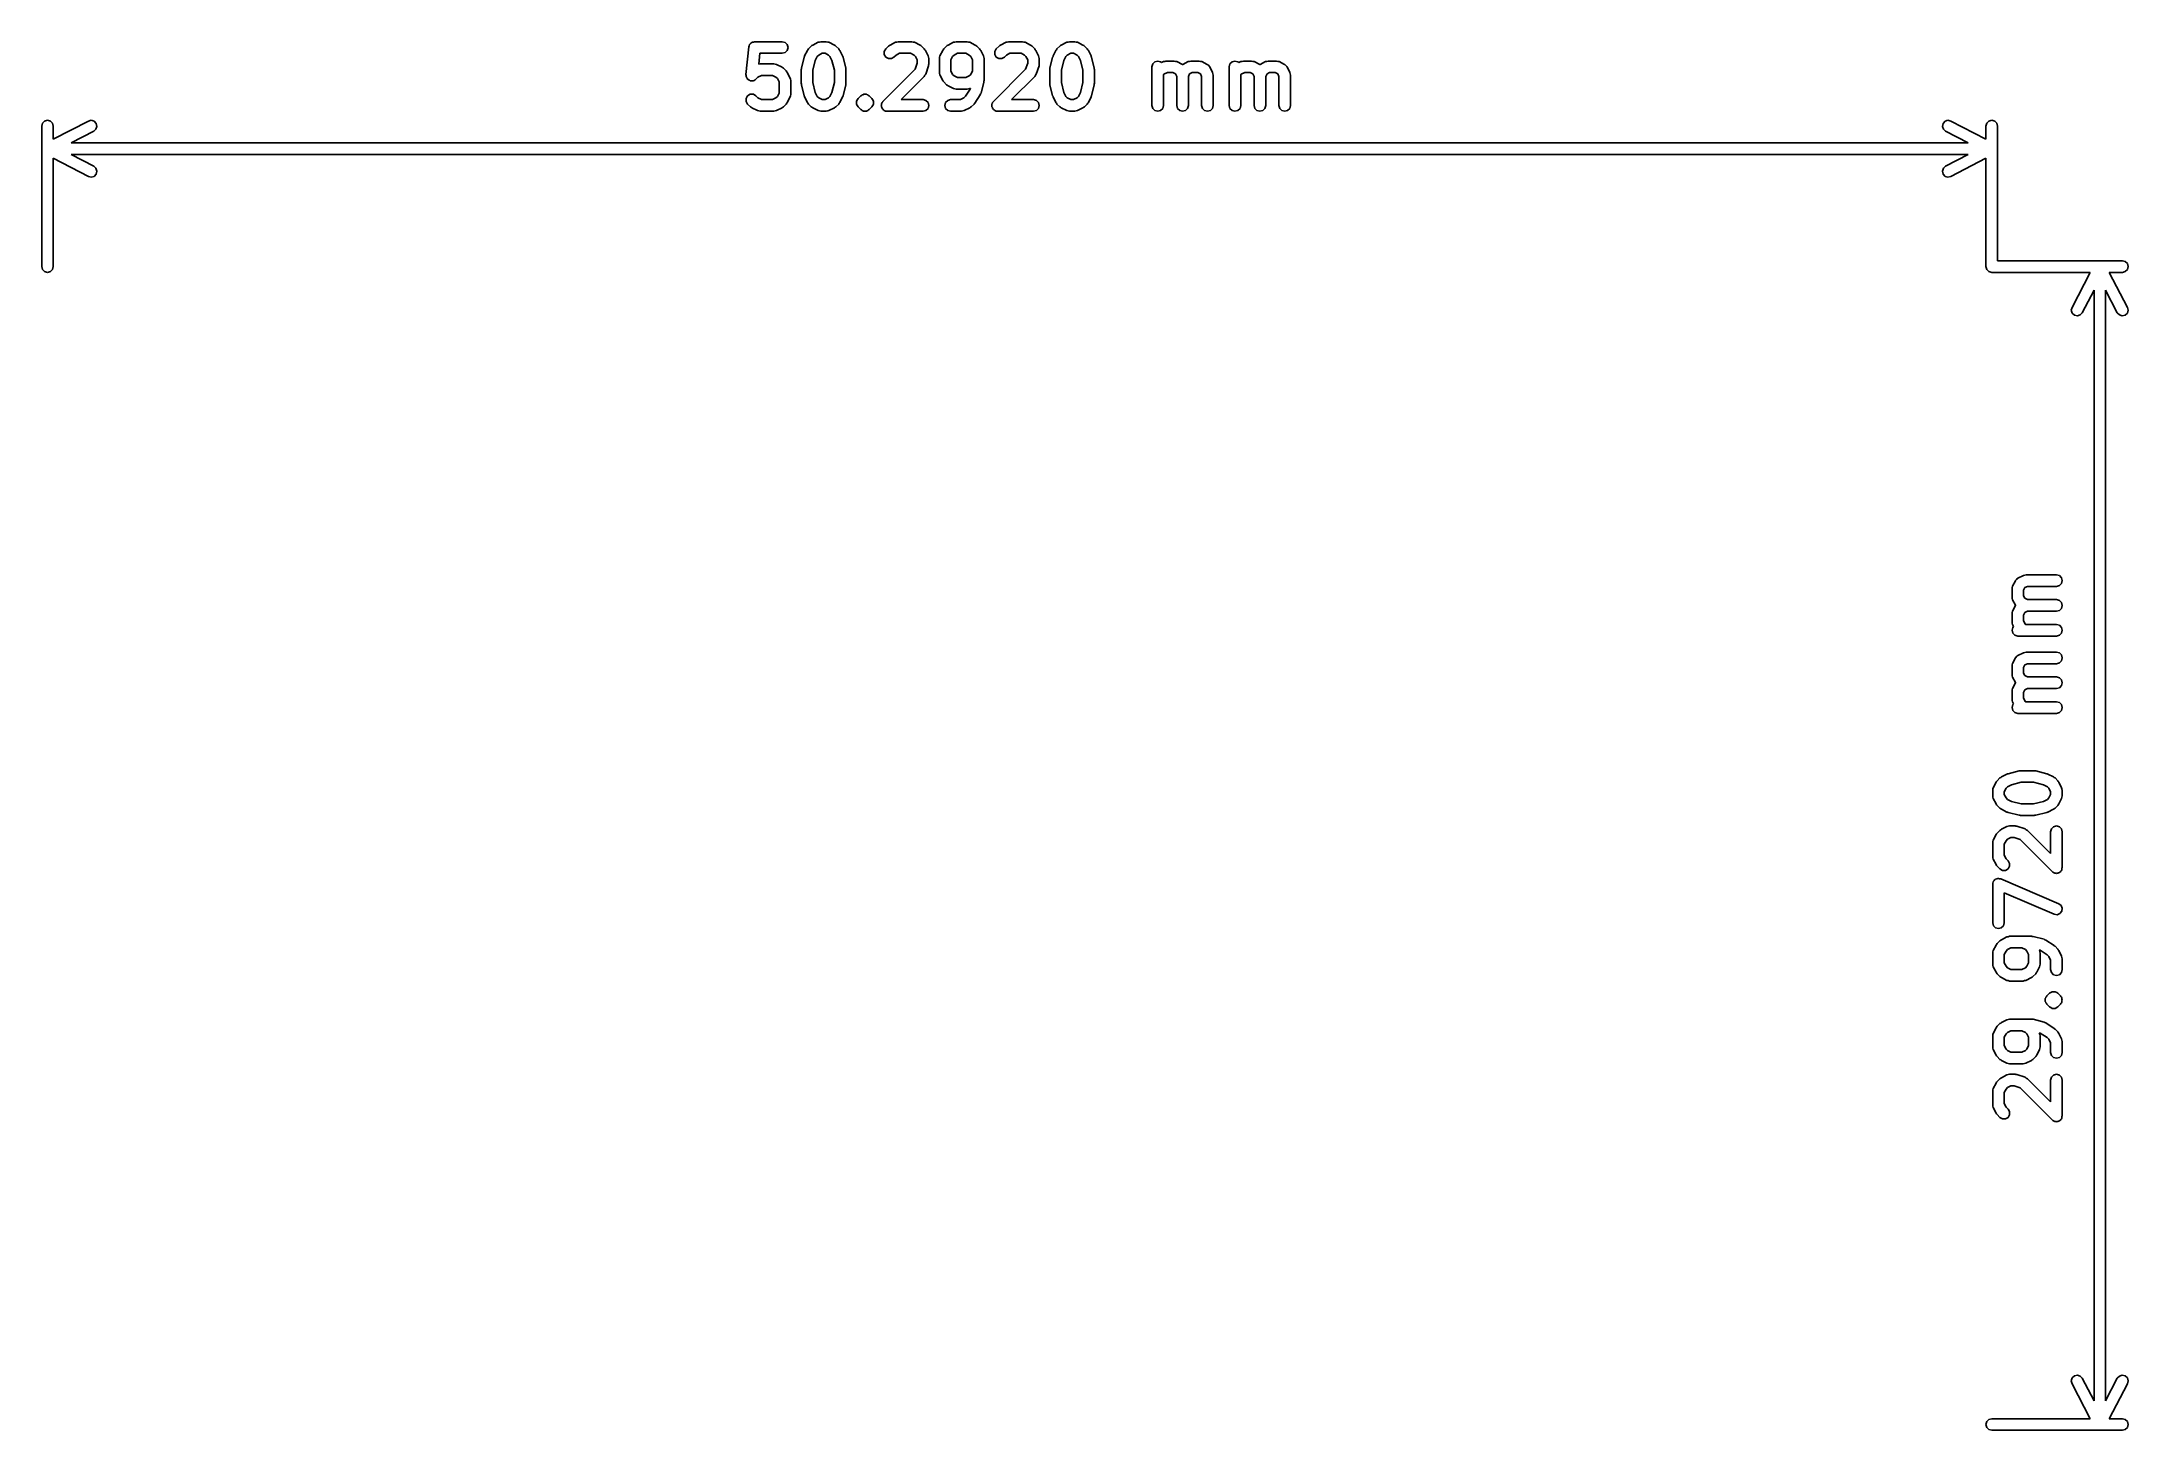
# Model space of a CAD drawing. Extents: x 0 to 2.13, y 0 to 1.42.
import ezdxf

# ---------------------------------------------------------------- set-up
doc = ezdxf.new("R2010")
doc.units = 0
doc.header["$MEASUREMENT"] = 0
doc.layers.add('BLACK', color=7, linetype='CONTINUOUS')

msp = doc.modelspace()

# ---------------------------------------------------------------- linework, layer by layer
at = {"layer": 'BLACK', "linetype": 'CONTINUOUS'}
for p, q in [((0.7213, 1.3857), (0.7242, 1.4138)), ((0.7242, 1.4138), (0.7246, 1.415)), ((0.7246, 1.415), (0.7249, 1.4162)), ((0.7249, 1.4162), (0.7251, 1.4164)), ((0.7251, 1.4164), (0.7252, 1.4167)), ((0.7252, 1.4167), (0.7262, 1.4175)), ((0.7262, 1.4175), (0.7271, 1.4183)), ((0.7271, 1.4183), (0.7274, 1.4184)), ((0.7274, 1.4184), (0.7276, 1.4186)), ((0.7276, 1.4186), (0.7288, 1.4188)), ((0.7288, 1.4188), (0.73, 1.4191)), ((0.73, 1.4191), (0.7582, 1.4191)), ((0.7354, 1.4073), (0.7343, 1.3963)), ((0.7582, 1.4073), (0.7354, 1.4073)), ((0.7582, 1.4191), (0.7611, 1.4183)), ((0.7611, 1.4081), (0.7582, 1.4073)), ((0.7611, 1.4183), (0.7633, 1.4162)), ((0.7633, 1.4103), (0.7611, 1.4081)), ((0.7633, 1.4162), (0.7641, 1.4132)), ((0.7641, 1.4132), (0.7633, 1.4103)), ((0.7777, 1.3922), (0.7805, 1.4034)), ((0.7805, 1.4034), (0.7809, 1.404)), ((0.7809, 1.404), (0.781, 1.4046)), ((0.781, 1.4046), (0.7838, 1.4102)), ((0.7838, 1.4102), (0.7844, 1.4109)), ((0.7844, 1.4109), (0.7849, 1.4118)), ((0.7849, 1.4118), (0.7877, 1.4146)), ((0.7877, 1.4146), (0.7885, 1.4151)), ((0.7885, 1.4151), (0.7893, 1.4157)), ((0.7893, 1.4157), (0.7949, 1.4185)), ((0.7939, 1.4041), (0.7918, 1.3999)), ((0.7954, 1.4055), (0.7939, 1.4041)), ((0.7949, 1.4185), (0.7962, 1.4188)), ((0.7989, 1.4073), (0.7954, 1.4055)), ((0.7962, 1.4188), (0.7975, 1.4191)), ((0.7975, 1.4191), (0.8031, 1.4191)), ((0.8018, 1.4073), (0.7989, 1.4073)), ((0.8053, 1.4055), (0.8018, 1.4073)), ((0.8031, 1.4191), (0.8045, 1.4188)), ((0.8045, 1.4188), (0.8058, 1.4185)), ((0.8067, 1.4041), (0.8053, 1.4055)), ((0.8058, 1.4185), (0.8114, 1.4157)), ((0.8088, 1.3999), (0.8067, 1.4041)), ((0.8114, 1.4157), (0.8121, 1.4151)), ((0.8121, 1.4151), (0.8129, 1.4146)), ((0.8129, 1.4146), (0.8158, 1.4118)), ((0.8158, 1.4118), (0.8162, 1.4109)), ((0.8162, 1.4109), (0.8169, 1.4102)), ((0.8169, 1.4102), (0.8197, 1.4046)), ((0.8197, 1.4046), (0.8198, 1.404)), ((0.8198, 1.404), (0.8201, 1.4034)), ((0.8201, 1.4034), (0.8229, 1.3922)), ((0.8621, 1.4091), (0.8637, 1.4118)), ((0.8621, 1.4061), (0.8621, 1.4091)), ((0.8637, 1.4034), (0.8621, 1.4061)), ((0.8637, 1.4118), (0.8665, 1.4146)), ((0.8663, 1.4019), (0.8637, 1.4034)), ((0.8665, 1.4146), (0.8673, 1.4151)), ((0.8673, 1.4151), (0.868, 1.4157)), ((0.868, 1.4157), (0.8736, 1.4185)), ((0.872, 1.4034), (0.8694, 1.4019)), ((0.8741, 1.4055), (0.872, 1.4034)), ((0.8736, 1.4185), (0.875, 1.4188)), ((0.8777, 1.4073), (0.8741, 1.4055)), ((0.875, 1.4188), (0.8763, 1.4191)), ((0.8763, 1.4191), (0.8903, 1.4191)), ((0.8889, 1.4073), (0.8777, 1.4073)), ((0.8925, 1.4055), (0.8889, 1.4073)), ((0.8903, 1.4191), (0.8916, 1.4188)), ((0.8916, 1.4188), (0.893, 1.4185)), ((0.8939, 1.4041), (0.8925, 1.4055)), ((0.893, 1.4185), (0.8986, 1.4157)), ((0.8957, 1.4006), (0.8939, 1.4041)), ((0.8986, 1.4157), (0.8993, 1.4151)), ((0.8993, 1.4151), (0.9001, 1.4146)), ((0.9001, 1.4146), (0.9029, 1.4118)), ((0.9029, 1.4118), (0.9034, 1.4109)), ((0.9034, 1.4109), (0.904, 1.4102)), ((0.904, 1.4102), (0.9069, 1.4046)), ((0.9069, 1.4046), (0.9071, 1.4033)), ((0.9071, 1.4033), (0.9075, 1.402)), ((0.9182, 1.402), (0.9185, 1.4033)), ((0.9185, 1.4033), (0.9188, 1.4046)), ((0.9188, 1.4046), (0.9216, 1.4102)), ((0.9216, 1.4102), (0.9222, 1.4109)), ((0.9222, 1.4109), (0.9227, 1.4118)), ((0.9227, 1.4118), (0.9255, 1.4146)), ((0.9255, 1.4146), (0.9263, 1.4151)), ((0.9263, 1.4151), (0.9271, 1.4157)), ((0.9271, 1.4157), (0.9327, 1.4185)), ((0.9317, 1.4041), (0.93, 1.4006)), ((0.9332, 1.4055), (0.9317, 1.4041)), ((0.9327, 1.4185), (0.934, 1.4188)), ((0.9367, 1.4073), (0.9332, 1.4055)), ((0.934, 1.4188), (0.9353, 1.4191)), ((0.9353, 1.4191), (0.9466, 1.4191)), ((0.9452, 1.4073), (0.9367, 1.4073)), ((0.9487, 1.4055), (0.9452, 1.4073)), ((0.9466, 1.4191), (0.9479, 1.4188)), ((0.9479, 1.4188), (0.9492, 1.4185)), ((0.9502, 1.4041), (0.9487, 1.4055)), ((0.9492, 1.4185), (0.9548, 1.4157)), ((0.9519, 1.4006), (0.9502, 1.4041)), ((0.9548, 1.4157), (0.9555, 1.4151)), ((0.9555, 1.4151), (0.9564, 1.4146)), ((0.9564, 1.4146), (0.9592, 1.4118)), ((0.9592, 1.4118), (0.9597, 1.4109)), ((0.9597, 1.4109), (0.9603, 1.4102)), ((0.9603, 1.4102), (0.9631, 1.4046)), ((0.9631, 1.4046), (0.9634, 1.4033)), ((0.9634, 1.4033), (0.9637, 1.402)), ((0.9746, 1.4091), (0.9761, 1.4118)), ((0.9746, 1.4061), (0.9746, 1.4091)), ((0.9761, 1.4034), (0.9746, 1.4061)), ((0.9761, 1.4118), (0.979, 1.4146)), ((0.9788, 1.4019), (0.9761, 1.4034)), ((0.979, 1.4146), (0.9798, 1.4151)), ((0.9798, 1.4151), (0.9805, 1.4157)), ((0.9805, 1.4157), (0.9861, 1.4185)), ((0.9845, 1.4034), (0.9818, 1.4019)), ((0.9866, 1.4055), (0.9845, 1.4034)), ((0.9861, 1.4185), (0.9874, 1.4188)), ((0.9901, 1.4073), (0.9866, 1.4055)), ((0.9874, 1.4188), (0.9888, 1.4191)), ((0.9888, 1.4191), (1.0028, 1.4191)), ((1.0014, 1.4073), (0.9901, 1.4073)), ((1.0049, 1.4055), (1.0014, 1.4073)), ((1.0028, 1.4191), (1.0041, 1.4188)), ((1.0041, 1.4188), (1.0055, 1.4185)), ((1.0064, 1.4041), (1.0049, 1.4055)), ((1.0055, 1.4185), (1.0111, 1.4157)), ((1.0082, 1.4006), (1.0064, 1.4041)), ((1.0111, 1.4157), (1.0118, 1.4151)), ((1.0118, 1.4151), (1.0126, 1.4146)), ((1.0126, 1.4146), (1.0154, 1.4118)), ((1.0154, 1.4118), (1.0159, 1.4109)), ((1.0159, 1.4109), (1.0165, 1.4102)), ((1.0165, 1.4102), (1.0193, 1.4046)), ((1.0193, 1.4046), (1.0196, 1.4033)), ((1.0196, 1.4033), (1.02, 1.402)), ((1.0308, 1.3922), (1.0336, 1.4034)), ((1.0336, 1.4034), (1.034, 1.404)), ((1.034, 1.404), (1.0341, 1.4046)), ((1.0341, 1.4046), (1.0369, 1.4102)), ((1.0369, 1.4102), (1.0375, 1.4109)), ((1.0375, 1.4109), (1.038, 1.4118)), ((1.038, 1.4118), (1.0408, 1.4146)), ((1.0408, 1.4146), (1.0416, 1.4151)), ((1.0416, 1.4151), (1.0424, 1.4157)), ((1.0424, 1.4157), (1.048, 1.4185)), ((1.047, 1.4041), (1.0449, 1.3999)), ((1.0485, 1.4055), (1.047, 1.4041)), ((1.048, 1.4185), (1.0493, 1.4188)), ((1.052, 1.4073), (1.0485, 1.4055)), ((1.0493, 1.4188), (1.0506, 1.4191)), ((1.0506, 1.4191), (1.0562, 1.4191)), ((1.0548, 1.4073), (1.052, 1.4073)), ((1.0584, 1.4055), (1.0548, 1.4073)), ((1.0562, 1.4191), (1.0576, 1.4188)), ((1.0576, 1.4188), (1.0589, 1.4185)), ((1.0598, 1.4041), (1.0584, 1.4055)), ((1.0589, 1.4185), (1.0645, 1.4157)), ((1.0619, 1.3999), (1.0598, 1.4041)), ((1.0645, 1.4157), (1.0652, 1.4151)), ((1.0652, 1.4151), (1.066, 1.4146)), ((1.066, 1.4146), (1.0689, 1.4118)), ((1.0689, 1.4118), (1.0693, 1.4109)), ((1.0693, 1.4109), (1.07, 1.4102)), ((1.07, 1.4102), (1.0728, 1.4046)), ((1.0728, 1.4046), (1.0729, 1.404)), ((1.0729, 1.404), (1.0732, 1.4034)), ((1.0732, 1.4034), (1.076, 1.3922)), ((0.7215, 1.3846), (0.7213, 1.3857)), ((0.7215, 1.3836), (0.7215, 1.3846)), ((0.7218, 1.3831), (0.7215, 1.3836)), ((0.7218, 1.3827), (0.7218, 1.3831)), ((0.7225, 1.3818), (0.7218, 1.3827)), ((0.723, 1.3809), (0.7225, 1.3818)), ((0.7335, 1.3831), (0.7314, 1.3809)), ((0.7371, 1.3848), (0.7335, 1.3831)), ((0.7343, 1.3963), (0.7357, 1.3966)), ((0.7343, 1.3963), (0.7343, 1.3963)), ((0.7357, 1.3966), (0.7497, 1.3966)), ((0.7483, 1.3848), (0.7371, 1.3848)), ((0.7518, 1.3831), (0.7483, 1.3848)), ((0.7497, 1.3966), (0.751, 1.3963)), ((0.751, 1.3963), (0.7524, 1.396)), ((0.7533, 1.3816), (0.7518, 1.3831)), ((0.7524, 1.396), (0.758, 1.3932)), ((0.7551, 1.3781), (0.7533, 1.3816)), ((0.758, 1.3932), (0.7587, 1.3926)), ((0.7587, 1.3926), (0.7595, 1.3921)), ((0.7595, 1.3921), (0.7623, 1.3893)), ((0.7623, 1.3893), (0.7628, 1.3884)), ((0.7628, 1.3884), (0.7634, 1.3877)), ((0.7634, 1.3877), (0.7662, 1.3821)), ((0.7662, 1.3821), (0.7665, 1.3808)), ((0.7776, 1.3907), (0.7777, 1.3914)), ((0.7776, 1.3767), (0.7776, 1.3907)), ((0.7777, 1.3914), (0.7777, 1.3922)), ((0.7918, 1.3999), (0.7894, 1.39)), ((0.7894, 1.39), (0.7894, 1.3774)), ((0.8113, 1.39), (0.8088, 1.3999)), ((0.8113, 1.3774), (0.8113, 1.39)), ((0.8229, 1.3922), (0.8229, 1.3914)), ((0.8229, 1.3914), (0.8231, 1.3907)), ((0.8231, 1.3907), (0.8231, 1.3767)), ((0.8608, 1.3583), (0.8936, 1.3911)), ((0.8694, 1.4019), (0.8663, 1.4019)), ((0.9029, 1.3837), (0.8793, 1.3601)), ((0.8936, 1.3911), (0.8957, 1.3973)), ((0.8957, 1.3973), (0.8957, 1.4006)), ((0.9036, 1.3849), (0.9029, 1.3837)), ((0.9044, 1.386), (0.9036, 1.3849)), ((0.9072, 1.3945), (0.9044, 1.386)), ((0.9075, 1.3963), (0.9072, 1.3954)), ((0.9072, 1.3954), (0.9072, 1.3945)), ((0.9075, 1.402), (0.9075, 1.3963)), ((0.9182, 1.3879), (0.9182, 1.402)), ((0.9185, 1.3866), (0.9182, 1.3879)), ((0.9188, 1.3853), (0.9185, 1.3866)), ((0.9216, 1.3796), (0.9188, 1.3853)), ((0.93, 1.4006), (0.93, 1.3893)), ((0.93, 1.3893), (0.9317, 1.3858)), ((0.9317, 1.3858), (0.9332, 1.3843)), ((0.9332, 1.3843), (0.9367, 1.3826)), ((0.9367, 1.3826), (0.9452, 1.3826)), ((0.9452, 1.3826), (0.9487, 1.3843)), ((0.9487, 1.3843), (0.9502, 1.3858)), ((0.9502, 1.3858), (0.9519, 1.3893)), ((0.9519, 1.3893), (0.9519, 1.4006)), ((0.9637, 1.402), (0.9637, 1.3795)), ((0.9733, 1.3583), (1.0061, 1.3911)), ((0.9818, 1.4019), (0.9788, 1.4019)), ((1.0154, 1.3837), (0.9918, 1.3601)), ((1.0061, 1.3911), (1.0082, 1.3973)), ((1.0082, 1.3973), (1.0082, 1.4006)), ((1.0161, 1.3849), (1.0154, 1.3837)), ((1.0169, 1.386), (1.0161, 1.3849)), ((1.0197, 1.3945), (1.0169, 1.386)), ((1.02, 1.3963), (1.0197, 1.3954)), ((1.0197, 1.3954), (1.0197, 1.3945)), ((1.02, 1.402), (1.02, 1.3963)), ((1.0307, 1.3907), (1.0308, 1.3914)), ((1.0307, 1.3767), (1.0307, 1.3907)), ((1.0308, 1.3914), (1.0308, 1.3922)), ((1.0449, 1.3999), (1.0425, 1.39)), ((1.0425, 1.39), (1.0425, 1.3774)), ((1.0644, 1.39), (1.0619, 1.3999)), ((1.0644, 1.3774), (1.0644, 1.39)), ((1.076, 1.3922), (1.076, 1.3914)), ((1.076, 1.3914), (1.0762, 1.3907)), ((1.0762, 1.3907), (1.0762, 1.3767)), ((1.1347, 1.3935), (1.1355, 1.3965)), ((1.1347, 1.3542), (1.1347, 1.3935)), ((1.1355, 1.3965), (1.1377, 1.3986)), ((1.1377, 1.3986), (1.1406, 1.3994)), ((1.1406, 1.3994), (1.1436, 1.3986)), ((1.1436, 1.3986), (1.1444, 1.3978)), ((1.1444, 1.3978), (1.1464, 1.3988)), ((1.1464, 1.3988), (1.1477, 1.3991)), ((1.1469, 1.3859), (1.1465, 1.3855)), ((1.1465, 1.3855), (1.1465, 1.3542)), ((1.1504, 1.3876), (1.1469, 1.3859)), ((1.1477, 1.3991), (1.149, 1.3994)), ((1.149, 1.3994), (1.1575, 1.3994)), ((1.1561, 1.3876), (1.1504, 1.3876)), ((1.1587, 1.3863), (1.1561, 1.3876)), ((1.1575, 1.3994), (1.1588, 1.3991)), ((1.16, 1.3837), (1.1587, 1.3863)), ((1.1588, 1.3991), (1.1601, 1.3988)), ((1.16, 1.3542), (1.16, 1.3837)), ((1.1601, 1.3988), (1.1657, 1.396)), ((1.1657, 1.396), (1.1659, 1.3958)), ((1.1659, 1.3958), (1.1661, 1.396)), ((1.1661, 1.396), (1.1717, 1.3988)), ((1.1717, 1.3988), (1.173, 1.3991)), ((1.1731, 1.3863), (1.1718, 1.3837)), ((1.1718, 1.3837), (1.1718, 1.3542)), ((1.173, 1.3991), (1.1744, 1.3994)), ((1.1757, 1.3876), (1.1731, 1.3863)), ((1.1744, 1.3994), (1.1828, 1.3994)), ((1.1814, 1.3876), (1.1757, 1.3876)), ((1.184, 1.3863), (1.1814, 1.3876)), ((1.1828, 1.3994), (1.1841, 1.3991)), ((1.1853, 1.3837), (1.184, 1.3863)), ((1.1841, 1.3991), (1.1854, 1.3988)), ((1.1853, 1.3542), (1.1853, 1.3837)), ((1.1854, 1.3988), (1.1911, 1.396)), ((1.1911, 1.396), (1.1913, 1.3958)), ((1.1913, 1.3958), (1.1917, 1.3956)), ((1.1917, 1.3956), (1.1925, 1.3948)), ((1.1925, 1.3948), (1.1933, 1.394)), ((1.1933, 1.394), (1.1935, 1.3936)), ((1.1935, 1.3936), (1.1937, 1.3934)), ((1.1937, 1.3934), (1.1965, 1.3877)), ((1.1965, 1.3877), (1.1968, 1.3864)), ((1.1968, 1.3864), (1.1971, 1.3851)), ((1.1971, 1.3851), (1.1971, 1.3542)), ((1.2134, 1.3935), (1.2142, 1.3965)), ((1.2134, 1.3542), (1.2134, 1.3935)), ((1.2142, 1.3965), (1.2164, 1.3986)), ((1.2164, 1.3986), (1.2193, 1.3994)), ((1.2193, 1.3994), (1.2223, 1.3986)), ((1.2223, 1.3986), (1.2231, 1.3978)), ((1.2231, 1.3978), (1.2251, 1.3988)), ((1.2251, 1.3988), (1.2265, 1.3991)), ((1.2257, 1.3859), (1.2253, 1.3855)), ((1.2253, 1.3855), (1.2253, 1.3542)), ((1.2292, 1.3876), (1.2257, 1.3859)), ((1.2265, 1.3991), (1.2278, 1.3994)), ((1.2278, 1.3994), (1.2362, 1.3994)), ((1.2348, 1.3876), (1.2292, 1.3876)), ((1.2374, 1.3863), (1.2348, 1.3876)), ((1.2362, 1.3994), (1.2375, 1.3991)), ((1.2388, 1.3837), (1.2374, 1.3863)), ((1.2375, 1.3991), (1.2389, 1.3988)), ((1.2388, 1.3542), (1.2388, 1.3837)), ((1.2389, 1.3988), (1.2445, 1.396)), ((1.2445, 1.396), (1.2447, 1.3958)), ((1.2447, 1.3958), (1.2448, 1.396)), ((1.2448, 1.396), (1.2505, 1.3988)), ((1.2505, 1.3988), (1.2518, 1.3991)), ((1.2519, 1.3863), (1.2506, 1.3837)), ((1.2506, 1.3837), (1.2506, 1.3542)), ((1.2518, 1.3991), (1.2531, 1.3994)), ((1.2545, 1.3876), (1.2519, 1.3863)), ((1.2531, 1.3994), (1.2615, 1.3994)), ((1.2601, 1.3876), (1.2545, 1.3876)), ((1.2628, 1.3863), (1.2601, 1.3876)), ((1.2615, 1.3994), (1.2628, 1.3991)), ((1.2628, 1.3991), (1.2642, 1.3988)), ((1.2641, 1.3837), (1.2628, 1.3863)), ((1.2641, 1.3542), (1.2641, 1.3837)), ((1.2642, 1.3988), (1.2698, 1.396)), ((1.2698, 1.396), (1.2701, 1.3958)), ((1.2701, 1.3958), (1.2704, 1.3956)), ((1.2704, 1.3956), (1.2712, 1.3948)), ((1.2712, 1.3948), (1.2721, 1.394)), ((1.2721, 1.394), (1.2722, 1.3936)), ((1.2722, 1.3936), (1.2724, 1.3934)), ((1.2724, 1.3934), (1.2752, 1.3877)), ((1.2752, 1.3877), (1.2755, 1.3864)), ((1.2755, 1.3864), (1.2759, 1.3851)), ((1.2759, 1.3851), (1.2759, 1.3542)), ((0.7215, 1.3613), (0.723, 1.364)), ((0.7215, 1.3583), (0.7215, 1.3613)), ((0.7235, 1.3807), (0.723, 1.3809)), ((0.723, 1.364), (0.7257, 1.3655)), ((0.7238, 1.3803), (0.7235, 1.3807)), ((0.7248, 1.3799), (0.7238, 1.3803)), ((0.7257, 1.3794), (0.7248, 1.3799)), ((0.7262, 1.3794), (0.7257, 1.3794)), ((0.7257, 1.3655), (0.7288, 1.3655)), ((0.7266, 1.3792), (0.7262, 1.3794)), ((0.7277, 1.3794), (0.7266, 1.3792)), ((0.7288, 1.3794), (0.7277, 1.3794)), ((0.7292, 1.3796), (0.7288, 1.3794)), ((0.7288, 1.3655), (0.7314, 1.364)), ((0.7297, 1.3797), (0.7292, 1.3796)), ((0.7305, 1.3804), (0.7297, 1.3797)), ((0.7314, 1.3809), (0.7305, 1.3804)), ((0.7314, 1.364), (0.7335, 1.3618)), ((0.7335, 1.3618), (0.7371, 1.3601)), ((0.7371, 1.3601), (0.7483, 1.3601)), ((0.7483, 1.3601), (0.7518, 1.3618)), ((0.7518, 1.3618), (0.7533, 1.3633)), ((0.7533, 1.3633), (0.7551, 1.3668)), ((0.7551, 1.3668), (0.7551, 1.3781)), ((0.7662, 1.3628), (0.7634, 1.3571)), ((0.7665, 1.3641), (0.7662, 1.3628)), ((0.7665, 1.3808), (0.7669, 1.3795)), ((0.7669, 1.3654), (0.7665, 1.3641)), ((0.7669, 1.3795), (0.7669, 1.3654)), ((0.7777, 1.376), (0.7776, 1.3767)), ((0.7777, 1.3752), (0.7777, 1.376)), ((0.7805, 1.364), (0.7777, 1.3752)), ((0.7809, 1.3634), (0.7805, 1.364)), ((0.781, 1.3628), (0.7809, 1.3634)), ((0.7838, 1.3571), (0.781, 1.3628)), ((0.7894, 1.3774), (0.7918, 1.3675)), ((0.7918, 1.3675), (0.7939, 1.3633)), ((0.7939, 1.3633), (0.7954, 1.3618)), ((0.7954, 1.3618), (0.7989, 1.3601)), ((0.7989, 1.3601), (0.8018, 1.3601)), ((0.8018, 1.3601), (0.8053, 1.3618)), ((0.8053, 1.3618), (0.8067, 1.3633)), ((0.8067, 1.3633), (0.8088, 1.3675)), ((0.8088, 1.3675), (0.8113, 1.3774)), ((0.8197, 1.3628), (0.8169, 1.3571)), ((0.8198, 1.3634), (0.8197, 1.3628)), ((0.8201, 1.364), (0.8198, 1.3634)), ((0.8229, 1.3752), (0.8201, 1.364)), ((0.8231, 1.3767), (0.8229, 1.376)), ((0.8229, 1.376), (0.8229, 1.3752)), ((0.834, 1.3585), (0.835, 1.3603)), ((0.835, 1.3603), (0.8355, 1.3611)), ((0.8355, 1.3611), (0.8383, 1.364)), ((0.8383, 1.364), (0.839, 1.3643)), ((0.839, 1.3643), (0.8396, 1.3649)), ((0.8396, 1.3649), (0.8403, 1.3651)), ((0.8403, 1.3651), (0.8409, 1.3654)), ((0.8409, 1.3654), (0.841, 1.3655)), ((0.841, 1.3655), (0.8418, 1.3655)), ((0.8418, 1.3655), (0.8425, 1.3657)), ((0.8425, 1.3657), (0.8433, 1.3655)), ((0.8433, 1.3655), (0.844, 1.3655)), ((0.844, 1.3655), (0.844, 1.3655)), ((0.844, 1.3655), (0.8447, 1.3651)), ((0.8447, 1.3651), (0.8455, 1.3649)), ((0.8455, 1.3649), (0.846, 1.3643)), ((0.846, 1.3643), (0.8467, 1.364)), ((0.8467, 1.364), (0.8495, 1.3611)), ((0.8495, 1.3611), (0.8495, 1.3611)), ((0.8495, 1.3611), (0.8495, 1.3611)), ((0.8495, 1.3611), (0.85, 1.3603)), ((0.85, 1.3603), (0.851, 1.3585)), ((0.8793, 1.3601), (0.9016, 1.3601)), ((0.9016, 1.3601), (0.9045, 1.3593)), ((0.9222, 1.3789), (0.9216, 1.3796)), ((0.9227, 1.3781), (0.9222, 1.3789)), ((0.9255, 1.3753), (0.9227, 1.3781)), ((0.9263, 1.3748), (0.9255, 1.3753)), ((0.9271, 1.3742), (0.9263, 1.3748)), ((0.9267, 1.3593), (0.9297, 1.3601)), ((0.9327, 1.3714), (0.9271, 1.3742)), ((0.9297, 1.3601), (0.9396, 1.3601)), ((0.934, 1.3711), (0.9327, 1.3714)), ((0.9353, 1.3708), (0.934, 1.3711)), ((0.9466, 1.3708), (0.9353, 1.3708)), ((0.9396, 1.3601), (0.9431, 1.3618)), ((0.9431, 1.3618), (0.9448, 1.3635)), ((0.9448, 1.3635), (0.9495, 1.3706)), ((0.9479, 1.3711), (0.9466, 1.3708)), ((0.9492, 1.3714), (0.9479, 1.3711)), ((0.9498, 1.3717), (0.9492, 1.3714)), ((0.9495, 1.3706), (0.9498, 1.3717)), ((0.9599, 1.3649), (0.9543, 1.3565)), ((0.9602, 1.3659), (0.9599, 1.3649)), ((0.9607, 1.3668), (0.9602, 1.3659)), ((0.9635, 1.378), (0.9607, 1.3668)), ((0.9637, 1.3795), (0.9635, 1.3788)), ((0.9635, 1.3788), (0.9635, 1.378)), ((0.9918, 1.3601), (1.0141, 1.3601)), ((1.0141, 1.3601), (1.017, 1.3593)), ((1.0308, 1.376), (1.0307, 1.3767)), ((1.0308, 1.3752), (1.0308, 1.376)), ((1.0336, 1.364), (1.0308, 1.3752)), ((1.034, 1.3634), (1.0336, 1.364)), ((1.0341, 1.3628), (1.034, 1.3634)), ((1.0369, 1.3571), (1.0341, 1.3628)), ((1.0425, 1.3774), (1.0449, 1.3675)), ((1.0449, 1.3675), (1.047, 1.3633)), ((1.047, 1.3633), (1.0485, 1.3618)), ((1.0485, 1.3618), (1.052, 1.3601)), ((1.052, 1.3601), (1.0548, 1.3601)), ((1.0548, 1.3601), (1.0584, 1.3618)), ((1.0584, 1.3618), (1.0598, 1.3633)), ((1.0598, 1.3633), (1.0619, 1.3675)), ((1.0619, 1.3675), (1.0644, 1.3774)), ((1.0728, 1.3628), (1.07, 1.3571)), ((1.0729, 1.3634), (1.0728, 1.3628)), ((1.0732, 1.364), (1.0729, 1.3634)), ((1.076, 1.3752), (1.0732, 1.364)), ((1.0762, 1.3767), (1.076, 1.376)), ((1.076, 1.376), (1.076, 1.3752)), ((0.007, 1.3382), (0.01, 1.339)), ((0.01, 1.339), (0.013, 1.3382)), ((0.0516, 1.3383), (0.0546, 1.339)), ((0.0546, 1.339), (0.0575, 1.3381)), ((0.723, 1.3556), (0.7215, 1.3583)), ((0.7259, 1.3528), (0.723, 1.3556)), ((0.7267, 1.3523), (0.7259, 1.3528)), ((0.7274, 1.3517), (0.7267, 1.3523)), ((0.733, 1.3489), (0.7274, 1.3517)), ((0.7343, 1.3486), (0.733, 1.3489)), ((0.7357, 1.3483), (0.7343, 1.3486)), ((0.7497, 1.3483), (0.7357, 1.3483)), ((0.751, 1.3486), (0.7497, 1.3483)), ((0.7524, 1.3489), (0.751, 1.3486)), ((0.758, 1.3517), (0.7524, 1.3489)), ((0.7587, 1.3523), (0.758, 1.3517)), ((0.7595, 1.3528), (0.7587, 1.3523)), ((0.7623, 1.3556), (0.7595, 1.3528)), ((0.7628, 1.3564), (0.7623, 1.3556)), ((0.7634, 1.3571), (0.7628, 1.3564)), ((0.7844, 1.3564), (0.7838, 1.3571)), ((0.7849, 1.3556), (0.7844, 1.3564)), ((0.7877, 1.3528), (0.7849, 1.3556)), ((0.7885, 1.3523), (0.7877, 1.3528)), ((0.7893, 1.3517), (0.7885, 1.3523)), ((0.7949, 1.3489), (0.7893, 1.3517)), ((0.7962, 1.3486), (0.7949, 1.3489)), ((0.7975, 1.3483), (0.7962, 1.3486)), ((0.8031, 1.3483), (0.7975, 1.3483)), ((0.8045, 1.3486), (0.8031, 1.3483)), ((0.8058, 1.3489), (0.8045, 1.3486)), ((0.8114, 1.3517), (0.8058, 1.3489)), ((0.8121, 1.3523), (0.8114, 1.3517)), ((0.8129, 1.3528), (0.8121, 1.3523)), ((0.8158, 1.3556), (0.8129, 1.3528)), ((0.8162, 1.3564), (0.8158, 1.3556)), ((0.8169, 1.3571), (0.8162, 1.3564)), ((0.834, 1.3554), (0.834, 1.3585)), ((0.834, 1.3585), (0.834, 1.3585)), ((0.8343, 1.3549), (0.834, 1.3554)), ((0.8355, 1.3528), (0.8343, 1.3549)), ((0.8383, 1.35), (0.8355, 1.3528)), ((0.839, 1.3496), (0.8383, 1.35)), ((0.8383, 1.35), (0.8383, 1.35)), ((0.8383, 1.35), (0.8383, 1.35)), ((0.8396, 1.349), (0.839, 1.3496)), ((0.8403, 1.3488), (0.8396, 1.349)), ((0.841, 1.3485), (0.8403, 1.3488)), ((0.8418, 1.3485), (0.841, 1.3485)), ((0.841, 1.3485), (0.841, 1.3485)), ((0.8425, 1.3483), (0.8418, 1.3485)), ((0.8433, 1.3485), (0.8425, 1.3483)), ((0.844, 1.3485), (0.8433, 1.3485)), ((0.8447, 1.3488), (0.844, 1.3485)), ((0.8455, 1.349), (0.8447, 1.3488)), ((0.846, 1.3496), (0.8455, 1.349)), ((0.8467, 1.35), (0.846, 1.3496)), ((0.8495, 1.3528), (0.8467, 1.35)), ((0.8467, 1.35), (0.8467, 1.35)), ((0.85, 1.3537), (0.8495, 1.3528)), ((0.8507, 1.3549), (0.85, 1.3537)), ((0.851, 1.3554), (0.8507, 1.3549)), ((0.851, 1.3585), (0.851, 1.3585)), ((0.851, 1.3585), (0.851, 1.3554)), ((0.8591, 1.3542), (0.8593, 1.3549)), ((0.8593, 1.3534), (0.8591, 1.3542)), ((0.8593, 1.3557), (0.8597, 1.3564)), ((0.8593, 1.3549), (0.8593, 1.3557)), ((0.8593, 1.3526), (0.8593, 1.3534)), ((0.8597, 1.352), (0.8593, 1.3526)), ((0.8597, 1.3564), (0.8599, 1.3571)), ((0.8599, 1.3512), (0.8597, 1.352)), ((0.8599, 1.3571), (0.8605, 1.3577)), ((0.8605, 1.3507), (0.8599, 1.3512)), ((0.8605, 1.3577), (0.8608, 1.3583)), ((0.8608, 1.35), (0.8605, 1.3507)), ((0.8615, 1.3496), (0.8608, 1.35)), ((0.8621, 1.349), (0.8615, 1.3496)), ((0.8628, 1.3488), (0.8621, 1.349)), ((0.8635, 1.3485), (0.8628, 1.3488)), ((0.8643, 1.3485), (0.8635, 1.3485)), ((0.865, 1.3483), (0.8643, 1.3485)), ((0.9016, 1.3483), (0.865, 1.3483)), ((0.9045, 1.349), (0.9016, 1.3483)), ((0.9045, 1.3593), (0.9067, 1.3571)), ((0.9067, 1.3512), (0.9045, 1.349)), ((0.9067, 1.3571), (0.9075, 1.3542)), ((0.9075, 1.3542), (0.9067, 1.3512)), ((0.9238, 1.3542), (0.9246, 1.3571)), ((0.9246, 1.3512), (0.9238, 1.3542)), ((0.9246, 1.3571), (0.9267, 1.3593)), ((0.9267, 1.349), (0.9246, 1.3512)), ((0.9297, 1.3483), (0.9267, 1.349)), ((0.9409, 1.3483), (0.9297, 1.3483)), ((0.9423, 1.3486), (0.9409, 1.3483)), ((0.9436, 1.3489), (0.9423, 1.3486)), ((0.9492, 1.3517), (0.9436, 1.3489)), ((0.9499, 1.3523), (0.9492, 1.3517)), ((0.9507, 1.3528), (0.9499, 1.3523)), ((0.9536, 1.3556), (0.9507, 1.3528)), ((0.9539, 1.3561), (0.9536, 1.3556)), ((0.9543, 1.3565), (0.9539, 1.3561)), ((0.9716, 1.3542), (0.9718, 1.3549)), ((0.9718, 1.3534), (0.9716, 1.3542)), ((0.9718, 1.3557), (0.9722, 1.3564)), ((0.9718, 1.3549), (0.9718, 1.3557)), ((0.9718, 1.3526), (0.9718, 1.3534)), ((0.9722, 1.352), (0.9718, 1.3526)), ((0.9722, 1.3564), (0.9724, 1.3571)), ((0.9724, 1.3512), (0.9722, 1.352)), ((0.9724, 1.3571), (0.9729, 1.3577)), ((0.9729, 1.3507), (0.9724, 1.3512)), ((0.9729, 1.3577), (0.9733, 1.3583)), ((0.9733, 1.35), (0.9729, 1.3507)), ((0.974, 1.3496), (0.9733, 1.35)), ((0.9746, 1.349), (0.974, 1.3496)), ((0.9753, 1.3488), (0.9746, 1.349)), ((0.976, 1.3485), (0.9753, 1.3488)), ((0.9768, 1.3485), (0.976, 1.3485)), ((0.9775, 1.3483), (0.9768, 1.3485)), ((1.0141, 1.3483), (0.9775, 1.3483)), ((1.017, 1.349), (1.0141, 1.3483)), ((1.017, 1.3593), (1.0192, 1.3571)), ((1.0192, 1.3512), (1.017, 1.349)), ((1.0192, 1.3571), (1.02, 1.3542)), ((1.02, 1.3542), (1.0192, 1.3512)), ((1.0375, 1.3564), (1.0369, 1.3571)), ((1.038, 1.3556), (1.0375, 1.3564)), ((1.0408, 1.3528), (1.038, 1.3556)), ((1.0416, 1.3523), (1.0408, 1.3528)), ((1.0424, 1.3517), (1.0416, 1.3523)), ((1.048, 1.3489), (1.0424, 1.3517)), ((1.0493, 1.3486), (1.048, 1.3489)), ((1.0506, 1.3483), (1.0493, 1.3486)), ((1.0562, 1.3483), (1.0506, 1.3483)), ((1.0576, 1.3486), (1.0562, 1.3483)), ((1.0589, 1.3489), (1.0576, 1.3486)), ((1.0645, 1.3517), (1.0589, 1.3489)), ((1.0652, 1.3523), (1.0645, 1.3517)), ((1.066, 1.3528), (1.0652, 1.3523)), ((1.0689, 1.3556), (1.066, 1.3528)), ((1.0693, 1.3564), (1.0689, 1.3556)), ((1.07, 1.3571), (1.0693, 1.3564)), ((1.1355, 1.3512), (1.1347, 1.3542)), ((1.1377, 1.349), (1.1355, 1.3512)), ((1.1406, 1.3483), (1.1377, 1.349)), ((1.1436, 1.349), (1.1406, 1.3483)), ((1.1457, 1.3512), (1.1436, 1.349)), ((1.1465, 1.3542), (1.1457, 1.3512)), ((1.1608, 1.3512), (1.16, 1.3542)), ((1.163, 1.349), (1.1608, 1.3512)), ((1.1659, 1.3483), (1.163, 1.349)), ((1.1689, 1.349), (1.1659, 1.3483)), ((1.171, 1.3512), (1.1689, 1.349)), ((1.1718, 1.3542), (1.171, 1.3512)), ((1.1861, 1.3512), (1.1853, 1.3542)), ((1.1883, 1.349), (1.1861, 1.3512)), ((1.1912, 1.3483), (1.1883, 1.349)), ((1.1942, 1.349), (1.1912, 1.3483)), ((1.1963, 1.3512), (1.1942, 1.349)), ((1.1971, 1.3542), (1.1963, 1.3512)), ((1.2142, 1.3512), (1.2134, 1.3542)), ((1.2164, 1.349), (1.2142, 1.3512)), ((1.2193, 1.3483), (1.2164, 1.349)), ((1.2223, 1.349), (1.2193, 1.3483)), ((1.2245, 1.3512), (1.2223, 1.349)), ((1.2253, 1.3542), (1.2245, 1.3512)), ((1.2395, 1.3512), (1.2388, 1.3542)), ((1.2417, 1.349), (1.2395, 1.3512)), ((1.2447, 1.3483), (1.2417, 1.349)), ((1.2476, 1.349), (1.2447, 1.3483)), ((1.2498, 1.3512), (1.2476, 1.349)), ((1.2506, 1.3542), (1.2498, 1.3512)), ((1.2649, 1.3512), (1.2641, 1.3542)), ((1.267, 1.349), (1.2649, 1.3512)), ((1.27, 1.3483), (1.267, 1.349)), ((1.2729, 1.349), (1.27, 1.3483)), ((1.2751, 1.3512), (1.2729, 1.349)), ((1.2759, 1.3542), (1.2751, 1.3512)), ((1.9425, 1.3381), (1.9454, 1.339)), ((1.9454, 1.339), (1.9484, 1.3383)), ((1.987, 1.3382), (1.99, 1.339)), ((1.99, 1.339), (1.993, 1.3382)), ((0.0041, 1.3331), (0.0049, 1.336)), ((0.0041, 1.19), (0.0041, 1.3331)), ((0.0049, 1.336), (0.007, 1.3382)), ((0.013, 1.3382), (0.0151, 1.336)), ((0.0151, 1.336), (0.0159, 1.3331)), ((0.0159, 1.3197), (0.0516, 1.3383)), ((0.0159, 1.3331), (0.0159, 1.3197)), ((0.0571, 1.3278), (0.0341, 1.3159)), ((0.0593, 1.3299), (0.0571, 1.3278)), ((0.0575, 1.3381), (0.0596, 1.3358)), ((0.0603, 1.3328), (0.0593, 1.3299)), ((0.0596, 1.3358), (0.0603, 1.3328)), ((1.9397, 1.3328), (1.9404, 1.3358)), ((1.9407, 1.3299), (1.9397, 1.3328)), ((1.9404, 1.3358), (1.9425, 1.3381)), ((1.9429, 1.3278), (1.9407, 1.3299)), ((1.9659, 1.3159), (1.9429, 1.3278)), ((1.9484, 1.3383), (1.9841, 1.3197)), ((1.9841, 1.3331), (1.9849, 1.336)), ((1.9841, 1.3197), (1.9841, 1.3331)), ((1.9849, 1.336), (1.987, 1.3382)), ((1.993, 1.3382), (1.9951, 1.336)), ((1.9951, 1.336), (1.9959, 1.3331)), ((1.9959, 1.3331), (1.9959, 1.1959)), ((0.0516, 1.2817), (0.0159, 1.3003)), ((0.0159, 1.3003), (0.0159, 1.19)), ((0.0341, 1.3159), (1.9659, 1.3159)), ((1.9659, 1.3041), (0.0341, 1.3041)), ((0.0341, 1.3041), (0.0571, 1.2922)), ((1.9429, 1.2922), (1.9659, 1.3041)), ((1.9841, 1.3003), (1.9484, 1.2817)), ((1.9841, 1.19), (1.9841, 1.3003)), ((0.0546, 1.281), (0.0516, 1.2817)), ((0.0575, 1.2819), (0.0546, 1.281)), ((0.0571, 1.2922), (0.0593, 1.2901)), ((0.0596, 1.2842), (0.0575, 1.2819)), ((0.0593, 1.2901), (0.0603, 1.2872)), ((0.0603, 1.2872), (0.0596, 1.2842)), ((1.9397, 1.2872), (1.9407, 1.2901)), ((1.9404, 1.2842), (1.9397, 1.2872)), ((1.9425, 1.2819), (1.9404, 1.2842)), ((1.9407, 1.2901), (1.9429, 1.2922)), ((1.9454, 1.281), (1.9425, 1.2819)), ((1.9484, 1.2817), (1.9454, 1.281)), ((0.0049, 1.187), (0.0041, 1.19)), ((0.0159, 1.19), (0.0151, 1.187)), ((1.9849, 1.187), (1.9841, 1.19)), ((1.9959, 1.1959), (2.1231, 1.1959)), ((2.1231, 1.1959), (2.126, 1.1951)), ((2.126, 1.1951), (2.1282, 1.193)), ((2.1282, 1.193), (2.129, 1.19)), ((2.129, 1.19), (2.1282, 1.187)), ((0.007, 1.1849), (0.0049, 1.187)), ((0.01, 1.1841), (0.007, 1.1849)), ((0.013, 1.1849), (0.01, 1.1841)), ((0.0151, 1.187), (0.013, 1.1849)), ((1.987, 1.1849), (1.9849, 1.187)), ((1.99, 1.1841), (1.987, 1.1849)), ((2.0903, 1.1841), (1.99, 1.1841)), ((2.0717, 1.1484), (2.0903, 1.1841)), ((2.1231, 1.1841), (2.1097, 1.1841)), ((2.1097, 1.1841), (2.1283, 1.1484)), ((2.126, 1.1849), (2.1231, 1.1841)), ((2.1282, 1.187), (2.126, 1.1849)), ((2.071, 1.1454), (2.0717, 1.1484)), ((2.0941, 1.1659), (2.0822, 1.1429)), ((2.0941, 0.0341), (2.0941, 1.1659)), ((2.1178, 1.1429), (2.1059, 1.1659)), ((2.1059, 1.1659), (2.1059, 0.0341)), ((2.1283, 1.1484), (2.129, 1.1454)), ((2.0719, 1.1425), (2.071, 1.1454)), ((2.0742, 1.1404), (2.0719, 1.1425)), ((2.0772, 1.1397), (2.0742, 1.1404)), ((2.0801, 1.1407), (2.0772, 1.1397)), ((2.0822, 1.1429), (2.0801, 1.1407)), ((2.1199, 1.1407), (2.1178, 1.1429)), ((2.1228, 1.1397), (2.1199, 1.1407)), ((2.1258, 1.1404), (2.1228, 1.1397)), ((2.1281, 1.1425), (2.1258, 1.1404)), ((2.129, 1.1454), (2.1281, 1.1425)), ((2.0152, 0.8712), (2.016, 0.8721)), ((2.016, 0.8721), (2.0164, 0.8722)), ((2.0164, 0.8722), (2.0166, 0.8724)), ((2.0166, 0.8724), (2.0223, 0.8752)), ((2.0223, 0.8752), (2.0236, 0.8755)), ((2.0236, 0.8755), (2.0249, 0.8759)), ((2.0249, 0.8759), (2.0558, 0.8759)), ((2.0558, 0.8759), (2.0588, 0.8751)), ((2.0588, 0.8751), (2.061, 0.8729)), ((2.061, 0.8729), (2.0617, 0.87)), ((2.0106, 0.8615), (2.0109, 0.8628)), ((2.0106, 0.8531), (2.0106, 0.8615)), ((2.0109, 0.8518), (2.0106, 0.8531)), ((2.0109, 0.8628), (2.0112, 0.8642)), ((2.0112, 0.8505), (2.0109, 0.8518)), ((2.0112, 0.8642), (2.014, 0.8698)), ((2.014, 0.8448), (2.0112, 0.8505)), ((2.014, 0.8698), (2.0142, 0.8701)), ((2.0142, 0.8701), (2.0144, 0.8704)), ((2.0144, 0.8704), (2.0152, 0.8712)), ((2.0237, 0.8628), (2.0224, 0.8601)), ((2.0224, 0.8601), (2.0224, 0.8545)), ((2.0224, 0.8545), (2.0237, 0.8519)), ((2.0263, 0.8641), (2.0237, 0.8628)), ((2.0237, 0.8519), (2.0263, 0.8506)), ((2.0558, 0.8641), (2.0263, 0.8641)), ((2.0263, 0.8506), (2.0558, 0.8506)), ((2.0588, 0.8649), (2.0558, 0.8641)), ((2.0558, 0.8506), (2.0588, 0.8498)), ((2.061, 0.867), (2.0588, 0.8649)), ((2.0617, 0.87), (2.061, 0.867)), ((2.0106, 0.8362), (2.0109, 0.8375)), ((2.0106, 0.8278), (2.0106, 0.8362)), ((2.0109, 0.8375), (2.0112, 0.8389)), ((2.0112, 0.8389), (2.014, 0.8445)), ((2.0142, 0.8447), (2.014, 0.8448)), ((2.014, 0.8445), (2.0142, 0.8447)), ((2.0237, 0.8374), (2.0224, 0.8348)), ((2.0224, 0.8348), (2.0224, 0.8292)), ((2.0224, 0.8292), (2.0241, 0.8257)), ((2.0263, 0.8388), (2.0237, 0.8374)), ((2.0558, 0.8388), (2.0263, 0.8388)), ((2.0588, 0.8395), (2.0558, 0.8388)), ((2.0588, 0.8498), (2.061, 0.8476)), ((2.061, 0.8417), (2.0588, 0.8395)), ((2.061, 0.8476), (2.0617, 0.8447)), ((2.0617, 0.8447), (2.061, 0.8417)), ((2.0109, 0.8265), (2.0106, 0.8278)), ((2.0106, 0.8193), (2.0114, 0.8223)), ((2.0114, 0.8164), (2.0106, 0.8193)), ((2.0112, 0.8251), (2.0109, 0.8265)), ((2.0122, 0.8231), (2.0112, 0.8251)), ((2.0114, 0.8223), (2.0122, 0.8231)), ((2.0135, 0.8142), (2.0114, 0.8164)), ((2.0165, 0.8134), (2.0135, 0.8142)), ((2.0558, 0.8134), (2.0165, 0.8134)), ((2.0241, 0.8257), (2.0245, 0.8253)), ((2.0245, 0.8253), (2.0558, 0.8253)), ((2.0558, 0.8253), (2.0588, 0.8245)), ((2.0588, 0.8142), (2.0558, 0.8134)), ((2.0588, 0.8245), (2.061, 0.8223)), ((2.061, 0.8164), (2.0588, 0.8142)), ((2.061, 0.8223), (2.0617, 0.8193)), ((2.0617, 0.8193), (2.061, 0.8164)), ((2.0112, 0.7854), (2.014, 0.7911)), ((2.014, 0.7911), (2.0142, 0.7913)), ((2.0142, 0.7913), (2.0144, 0.7917)), ((2.0144, 0.7917), (2.0152, 0.7925)), ((2.0152, 0.7925), (2.016, 0.7933)), ((2.016, 0.7933), (2.0164, 0.7935)), ((2.0164, 0.7935), (2.0166, 0.7937)), ((2.0166, 0.7937), (2.0223, 0.7965)), ((2.0223, 0.7965), (2.0236, 0.7968)), ((2.0236, 0.7968), (2.0249, 0.7971)), ((2.0249, 0.7971), (2.0558, 0.7971)), ((2.0558, 0.7971), (2.0588, 0.7963)), ((2.0588, 0.7963), (2.061, 0.7942)), ((2.061, 0.7883), (2.0588, 0.7861)), ((2.061, 0.7942), (2.0617, 0.7912)), ((2.0617, 0.7912), (2.061, 0.7883)), ((2.0106, 0.7828), (2.0109, 0.7841)), ((2.0106, 0.7744), (2.0106, 0.7828)), ((2.0109, 0.773), (2.0106, 0.7744)), ((2.0109, 0.7841), (2.0112, 0.7854)), ((2.0112, 0.7717), (2.0109, 0.773)), ((2.014, 0.7661), (2.0112, 0.7717)), ((2.0112, 0.7601), (2.014, 0.7657)), ((2.0142, 0.7659), (2.014, 0.7661)), ((2.014, 0.7657), (2.0142, 0.7659)), ((2.0237, 0.784), (2.0224, 0.7814)), ((2.0224, 0.7814), (2.0224, 0.7757)), ((2.0224, 0.7757), (2.0237, 0.7731)), ((2.0263, 0.7853), (2.0237, 0.784)), ((2.0237, 0.7731), (2.0263, 0.7718)), ((2.0558, 0.7853), (2.0263, 0.7853)), ((2.0263, 0.7718), (2.0558, 0.7718)), ((2.0588, 0.7861), (2.0558, 0.7853)), ((2.0558, 0.7718), (2.0588, 0.771)), ((2.0588, 0.771), (2.061, 0.7689)), ((2.061, 0.7689), (2.0617, 0.7659)), ((2.0617, 0.7659), (2.061, 0.763)), ((2.0106, 0.7575), (2.0109, 0.7588)), ((2.0106, 0.749), (2.0106, 0.7575)), ((2.0109, 0.7477), (2.0106, 0.749)), ((2.0109, 0.7588), (2.0112, 0.7601)), ((2.0112, 0.7464), (2.0109, 0.7477)), ((2.0122, 0.7444), (2.0112, 0.7464)), ((2.0114, 0.7436), (2.0122, 0.7444)), ((2.0237, 0.7587), (2.0224, 0.7561)), ((2.0224, 0.7561), (2.0224, 0.7504)), ((2.0224, 0.7504), (2.0241, 0.7469)), ((2.0263, 0.76), (2.0237, 0.7587)), ((2.0241, 0.7469), (2.0245, 0.7465)), ((2.0245, 0.7465), (2.0558, 0.7465)), ((2.0558, 0.76), (2.0263, 0.76)), ((2.0588, 0.7608), (2.0558, 0.76)), ((2.0558, 0.7465), (2.0588, 0.7457)), ((2.061, 0.763), (2.0588, 0.7608)), ((2.0588, 0.7457), (2.061, 0.7436)), ((2.0106, 0.7406), (2.0114, 0.7436)), ((2.0114, 0.7377), (2.0106, 0.7406)), ((2.0135, 0.7355), (2.0114, 0.7377)), ((2.0165, 0.7347), (2.0135, 0.7355)), ((2.0558, 0.7347), (2.0165, 0.7347)), ((2.0588, 0.7355), (2.0558, 0.7347)), ((2.061, 0.7377), (2.0588, 0.7355)), ((2.061, 0.7436), (2.0617, 0.7406)), ((2.0617, 0.7406), (2.061, 0.7377)), ((1.9912, 0.6576), (1.9915, 0.6589)), ((1.9915, 0.6589), (1.9943, 0.6645)), ((1.9943, 0.6645), (1.9949, 0.6652)), ((1.9949, 0.6652), (1.9954, 0.666)), ((1.9954, 0.666), (1.9982, 0.6689)), ((1.9982, 0.6689), (1.9991, 0.6693)), ((1.9991, 0.6693), (1.9998, 0.67)), ((1.9998, 0.67), (2.0054, 0.6728)), ((2.0059, 0.6598), (2.0045, 0.6584)), ((2.0054, 0.6728), (2.006, 0.6729)), ((2.0101, 0.6619), (2.0059, 0.6598)), ((2.006, 0.6729), (2.0066, 0.6732)), ((2.0066, 0.6732), (2.0178, 0.676)), ((2.02, 0.6644), (2.0101, 0.6619)), ((2.0178, 0.676), (2.0186, 0.676)), ((2.0186, 0.676), (2.0193, 0.6762)), ((2.0193, 0.6762), (2.0333, 0.6762)), ((2.0326, 0.6644), (2.02, 0.6644)), ((2.0425, 0.6619), (2.0326, 0.6644)), ((2.0333, 0.6762), (2.034, 0.676)), ((2.034, 0.676), (2.0348, 0.676)), ((2.0348, 0.676), (2.046, 0.6732)), ((2.0467, 0.6598), (2.0425, 0.6619)), ((2.046, 0.6732), (2.0466, 0.6729)), ((2.0466, 0.6729), (2.0472, 0.6728)), ((2.0482, 0.6584), (2.0467, 0.6598)), ((2.0472, 0.6728), (2.0529, 0.67)), ((2.0529, 0.67), (2.0536, 0.6693)), ((2.0536, 0.6693), (2.0544, 0.6689)), ((2.0544, 0.6689), (2.0572, 0.666)), ((2.0572, 0.666), (2.0577, 0.6652)), ((2.0577, 0.6652), (2.0583, 0.6645)), ((2.0583, 0.6645), (2.0611, 0.6589)), ((2.0611, 0.6589), (2.0614, 0.6576)), ((1.9909, 0.6562), (1.9912, 0.6576)), ((1.9909, 0.6506), (1.9909, 0.6562)), ((1.9912, 0.6493), (1.9909, 0.6506)), ((1.9915, 0.648), (1.9912, 0.6493)), ((1.9943, 0.6424), (1.9915, 0.648)), ((1.9949, 0.6416), (1.9943, 0.6424)), ((1.9954, 0.6408), (1.9949, 0.6416)), ((1.9982, 0.638), (1.9954, 0.6408)), ((1.9991, 0.6375), (1.9982, 0.638)), ((1.9998, 0.6369), (1.9991, 0.6375)), ((2.0045, 0.6584), (2.0027, 0.6548)), ((2.0027, 0.6548), (2.0027, 0.652)), ((2.0027, 0.652), (2.0045, 0.6485)), ((2.0045, 0.6485), (2.0059, 0.647)), ((2.0059, 0.647), (2.0101, 0.6449)), ((2.0101, 0.6449), (2.02, 0.6425)), ((2.02, 0.6425), (2.0326, 0.6425)), ((2.0326, 0.6425), (2.0425, 0.6449)), ((2.0425, 0.6449), (2.0467, 0.647)), ((2.0467, 0.647), (2.0482, 0.6485)), ((2.0499, 0.6548), (2.0482, 0.6584)), ((2.0482, 0.6485), (2.0499, 0.652)), ((2.0499, 0.652), (2.0499, 0.6548)), ((2.0536, 0.6375), (2.0529, 0.6369)), ((2.0544, 0.638), (2.0536, 0.6375)), ((2.0572, 0.6408), (2.0544, 0.638)), ((2.0577, 0.6416), (2.0572, 0.6408)), ((2.0583, 0.6424), (2.0577, 0.6416)), ((2.0611, 0.648), (2.0583, 0.6424)), ((2.0614, 0.6493), (2.0611, 0.648)), ((2.0614, 0.6576), (2.0617, 0.6562)), ((2.0617, 0.6506), (2.0614, 0.6493)), ((2.0617, 0.6562), (2.0617, 0.6506)), ((1.9991, 0.6159), (1.9998, 0.6165)), ((2.0054, 0.6341), (1.9998, 0.6369)), ((1.9998, 0.6165), (2.0054, 0.6193)), ((2.006, 0.634), (2.0054, 0.6341)), ((2.0054, 0.6193), (2.0067, 0.6196)), ((2.0066, 0.6336), (2.006, 0.634)), ((2.0178, 0.6308), (2.0066, 0.6336)), ((2.0067, 0.6196), (2.008, 0.62)), ((2.008, 0.62), (2.0137, 0.62)), ((2.0137, 0.62), (2.0146, 0.6197)), ((2.0146, 0.6197), (2.0155, 0.6197)), ((2.0155, 0.6197), (2.024, 0.6169)), ((2.0186, 0.6308), (2.0178, 0.6308)), ((2.0193, 0.6307), (2.0186, 0.6308)), ((2.0333, 0.6307), (2.0193, 0.6307)), ((2.024, 0.6169), (2.0251, 0.6161)), ((2.034, 0.6308), (2.0333, 0.6307)), ((2.0348, 0.6308), (2.034, 0.6308)), ((2.046, 0.6336), (2.0348, 0.6308)), ((2.0466, 0.634), (2.046, 0.6336)), ((2.0472, 0.6341), (2.0466, 0.634)), ((2.0529, 0.6369), (2.0472, 0.6341)), ((2.0499, 0.6141), (2.0507, 0.617)), ((2.0507, 0.617), (2.0529, 0.6192)), ((2.0529, 0.6192), (2.0558, 0.62)), ((2.0558, 0.62), (2.0588, 0.6192)), ((2.0588, 0.6192), (2.061, 0.617)), ((2.061, 0.617), (2.0617, 0.6141)), ((1.9909, 0.6028), (1.9912, 0.6041)), ((1.9909, 0.5888), (1.9909, 0.6028)), ((1.9912, 0.6041), (1.9915, 0.6055)), ((1.9915, 0.6055), (1.9943, 0.6111)), ((1.9943, 0.6111), (1.9949, 0.6118)), ((1.9949, 0.6118), (1.9954, 0.6126)), ((1.9954, 0.6126), (1.9982, 0.6154)), ((1.9982, 0.6154), (1.9991, 0.6159)), ((2.0045, 0.6049), (2.0027, 0.6014)), ((2.0027, 0.6014), (2.0027, 0.5901)), ((2.0059, 0.6064), (2.0045, 0.6049)), ((2.0094, 0.6082), (2.0059, 0.6064)), ((2.0127, 0.6082), (2.0094, 0.6082)), ((2.0189, 0.6061), (2.0127, 0.6082)), ((2.0517, 0.5733), (2.0189, 0.6061)), ((2.0251, 0.6161), (2.0263, 0.6154)), ((2.0263, 0.6154), (2.0499, 0.5918)), ((2.0499, 0.5918), (2.0499, 0.6141)), ((2.0617, 0.6141), (2.0617, 0.5775)), ((1.9912, 0.5874), (1.9909, 0.5888)), ((1.9915, 0.5861), (1.9912, 0.5874)), ((1.9943, 0.5805), (1.9915, 0.5861)), ((1.9949, 0.5798), (1.9943, 0.5805)), ((1.9954, 0.579), (1.9949, 0.5798)), ((1.9982, 0.5761), (1.9954, 0.579)), ((2.0009, 0.5746), (1.9982, 0.5761)), ((2.0039, 0.5746), (2.0009, 0.5746)), ((2.0027, 0.5901), (2.0045, 0.5866)), ((2.0066, 0.5761), (2.0039, 0.5746)), ((2.0045, 0.5866), (2.0066, 0.5845)), ((2.0066, 0.5845), (2.0081, 0.5818)), ((2.0081, 0.5788), (2.0066, 0.5761)), ((2.0081, 0.5818), (2.0081, 0.5788)), ((2.0604, 0.574), (2.06, 0.5733)), ((2.061, 0.5746), (2.0604, 0.574)), ((2.0612, 0.5753), (2.061, 0.5746)), ((2.0615, 0.576), (2.0612, 0.5753)), ((2.0617, 0.5775), (2.0615, 0.5768)), ((2.0615, 0.5768), (2.0615, 0.576)), ((1.9909, 0.5606), (1.9912, 0.5618)), ((1.9909, 0.5213), (1.9909, 0.5606)), ((1.9912, 0.5618), (1.9914, 0.563)), ((1.9914, 0.563), (1.9916, 0.5632)), ((1.9916, 0.5632), (1.9917, 0.5636)), ((1.9917, 0.5636), (1.9925, 0.5644)), ((1.9925, 0.5644), (1.9932, 0.5654)), ((1.9932, 0.5654), (1.9936, 0.5655)), ((1.9936, 0.5655), (1.9938, 0.5657)), ((1.9938, 0.5657), (1.995, 0.5661)), ((1.995, 0.5661), (1.9961, 0.5665)), ((1.9961, 0.5665), (1.9964, 0.5664)), ((1.9964, 0.5664), (1.9968, 0.5665)), ((1.9968, 0.5665), (1.9979, 0.5662)), ((1.9979, 0.5662), (1.9991, 0.5661)), ((1.9991, 0.5661), (2.0582, 0.5407)), ((2.0523, 0.5729), (2.0517, 0.5733)), ((2.0529, 0.5724), (2.0523, 0.5729)), ((2.0536, 0.5722), (2.0529, 0.5724)), ((2.0543, 0.5718), (2.0536, 0.5722)), ((2.0551, 0.5718), (2.0543, 0.5718)), ((2.0558, 0.5716), (2.0551, 0.5718)), ((2.0566, 0.5718), (2.0558, 0.5716)), ((2.0574, 0.5718), (2.0566, 0.5718)), ((2.058, 0.5722), (2.0574, 0.5718)), ((2.0588, 0.5724), (2.058, 0.5722)), ((2.0593, 0.5729), (2.0588, 0.5724)), ((2.06, 0.5733), (2.0593, 0.5729)), ((2.0535, 0.5299), (2.0027, 0.5517)), ((2.0027, 0.5517), (2.0027, 0.5213)), ((2.0582, 0.5407), (2.0606, 0.5389)), ((2.0613, 0.533), (2.0594, 0.5306)), ((2.0606, 0.5389), (2.0617, 0.536)), ((2.0617, 0.536), (2.0613, 0.533)), ((1.9917, 0.5183), (1.9909, 0.5213)), ((1.9938, 0.5161), (1.9917, 0.5183)), ((1.9968, 0.5154), (1.9938, 0.5161)), ((1.9997, 0.5161), (1.9968, 0.5154)), ((2.0019, 0.5183), (1.9997, 0.5161)), ((2.0027, 0.5213), (2.0019, 0.5183)), ((2.0565, 0.5295), (2.0535, 0.5299)), ((2.0594, 0.5306), (2.0565, 0.5295)), ((1.9909, 0.4903), (1.9912, 0.4916)), ((1.9909, 0.4791), (1.9909, 0.4903)), ((1.9912, 0.4916), (1.9915, 0.493)), ((1.9915, 0.493), (1.9943, 0.4986)), ((1.9943, 0.4986), (1.9949, 0.4993)), ((1.9949, 0.4993), (1.9954, 0.5001)), ((1.9954, 0.5001), (1.9982, 0.5029)), ((1.9982, 0.5029), (1.9991, 0.5034)), ((1.9991, 0.5034), (1.9998, 0.504)), ((1.9998, 0.504), (2.0054, 0.5069)), ((2.0045, 0.4925), (2.0027, 0.4889)), ((2.0027, 0.4889), (2.0027, 0.4805)), ((2.0059, 0.4939), (2.0045, 0.4925)), ((2.0054, 0.5069), (2.0067, 0.5071)), ((2.0094, 0.4957), (2.0059, 0.4939)), ((2.0067, 0.5071), (2.008, 0.5075)), ((2.008, 0.5075), (2.0305, 0.5075)), ((2.0207, 0.4957), (2.0094, 0.4957)), ((2.0242, 0.4939), (2.0207, 0.4957)), ((2.0257, 0.4925), (2.0242, 0.4939)), ((2.0274, 0.4889), (2.0257, 0.4925)), ((2.0274, 0.4805), (2.0274, 0.4889)), ((2.0305, 0.5075), (2.0312, 0.5073)), ((2.0312, 0.5073), (2.032, 0.5073)), ((2.032, 0.5073), (2.0432, 0.5045)), ((2.0394, 0.4933), (2.0383, 0.4935)), ((2.0383, 0.4935), (2.0386, 0.493)), ((2.0386, 0.493), (2.0389, 0.4916)), ((2.0389, 0.4916), (2.0392, 0.4903)), ((2.0392, 0.4903), (2.0392, 0.4791)), ((2.0465, 0.4885), (2.0394, 0.4933)), ((2.0432, 0.5045), (2.0441, 0.504)), ((2.0441, 0.504), (2.0451, 0.5037)), ((2.0451, 0.5037), (2.0535, 0.4981)), ((2.0535, 0.4981), (2.0539, 0.4976)), ((2.0539, 0.4976), (2.0544, 0.4973)), ((2.0544, 0.4973), (2.0572, 0.4945)), ((2.0572, 0.4945), (2.0577, 0.4937)), ((2.0577, 0.4937), (2.0583, 0.493)), ((2.0583, 0.493), (2.0611, 0.4873)), ((1.9912, 0.4778), (1.9909, 0.4791)), ((1.9915, 0.4764), (1.9912, 0.4778)), ((1.9943, 0.4708), (1.9915, 0.4764)), ((1.9949, 0.4701), (1.9943, 0.4708)), ((1.9954, 0.4693), (1.9949, 0.4701)), ((1.9982, 0.4665), (1.9954, 0.4693)), ((2.0027, 0.4805), (2.0045, 0.477)), ((2.0045, 0.477), (2.0059, 0.4755)), ((2.0059, 0.4755), (2.0094, 0.4737)), ((2.0094, 0.4737), (2.0207, 0.4737)), ((2.0207, 0.4737), (2.0242, 0.4755)), ((2.0242, 0.4755), (2.0257, 0.477)), ((2.0257, 0.477), (2.0274, 0.4805)), ((2.0347, 0.4693), (2.0319, 0.4665)), ((2.0352, 0.4701), (2.0347, 0.4693)), ((2.0358, 0.4708), (2.0352, 0.4701)), ((2.0386, 0.4764), (2.0358, 0.4708)), ((2.0389, 0.4778), (2.0386, 0.4764)), ((2.0392, 0.4791), (2.0389, 0.4778)), ((2.0482, 0.4868), (2.0465, 0.4885)), ((2.0499, 0.4833), (2.0482, 0.4868)), ((2.0499, 0.4735), (2.0499, 0.4833)), ((2.0507, 0.4705), (2.0499, 0.4735)), ((2.0529, 0.4683), (2.0507, 0.4705)), ((2.0558, 0.4675), (2.0529, 0.4683)), ((2.0588, 0.4683), (2.0558, 0.4675)), ((2.061, 0.4705), (2.0588, 0.4683)), ((2.0617, 0.4735), (2.061, 0.4705)), ((2.0611, 0.4873), (2.0614, 0.486)), ((2.0614, 0.486), (2.0617, 0.4847)), ((2.0617, 0.4847), (2.0617, 0.4735)), ((1.9991, 0.466), (1.9982, 0.4665)), ((1.9998, 0.4654), (1.9991, 0.466)), ((2.0054, 0.4625), (1.9998, 0.4654)), ((2.0067, 0.4623), (2.0054, 0.4625)), ((2.008, 0.4619), (2.0067, 0.4623)), ((2.0221, 0.4619), (2.008, 0.4619)), ((2.0234, 0.4623), (2.0221, 0.4619)), ((2.0247, 0.4625), (2.0234, 0.4623)), ((2.0304, 0.4654), (2.0247, 0.4625)), ((2.0311, 0.466), (2.0304, 0.4654)), ((2.0319, 0.4665), (2.0311, 0.466)), ((2.0457, 0.446), (2.046, 0.4467)), ((2.046, 0.4467), (2.0489, 0.4495)), ((2.0489, 0.4495), (2.05, 0.4502)), ((2.0489, 0.4495), (2.0489, 0.4495)), ((2.05, 0.4502), (2.0515, 0.451)), ((2.0515, 0.451), (2.0546, 0.451)), ((2.0546, 0.451), (2.0546, 0.451)), ((2.0546, 0.451), (2.0561, 0.4502)), ((2.0561, 0.4502), (2.0572, 0.4495)), ((2.0572, 0.4495), (2.0572, 0.4495)), ((2.0572, 0.4495), (2.0572, 0.4495)), ((2.0572, 0.4495), (2.06, 0.4467)), ((2.06, 0.4467), (2.0604, 0.446)), ((2.0443, 0.4425), (2.0445, 0.4433)), ((2.0445, 0.4418), (2.0443, 0.4425)), ((2.0445, 0.444), (2.0449, 0.4447)), ((2.0445, 0.4433), (2.0445, 0.444)), ((2.0445, 0.444), (2.0445, 0.444)), ((2.0445, 0.441), (2.0445, 0.4418)), ((2.0449, 0.4403), (2.0445, 0.441)), ((2.0449, 0.4447), (2.0451, 0.4455)), ((2.0451, 0.4396), (2.0449, 0.4403)), ((2.0451, 0.4455), (2.0457, 0.446)), ((2.0457, 0.439), (2.0451, 0.4396)), ((2.046, 0.4383), (2.0457, 0.439)), ((2.0489, 0.4355), (2.046, 0.4383)), ((2.046, 0.4383), (2.046, 0.4383)), ((2.05, 0.4349), (2.0489, 0.4355)), ((2.0515, 0.434), (2.05, 0.4349)), ((2.0546, 0.434), (2.0515, 0.434)), ((2.0515, 0.434), (2.0515, 0.434)), ((2.0572, 0.4355), (2.0546, 0.434)), ((2.06, 0.4383), (2.0572, 0.4355)), ((2.0572, 0.4355), (2.0572, 0.4355)), ((2.0604, 0.439), (2.06, 0.4383)), ((2.0604, 0.446), (2.061, 0.4455)), ((2.061, 0.4396), (2.0604, 0.439)), ((2.061, 0.4455), (2.0612, 0.4447)), ((2.0612, 0.4403), (2.061, 0.4396)), ((2.0612, 0.4447), (2.0615, 0.444)), ((2.0615, 0.441), (2.0612, 0.4403)), ((2.0615, 0.444), (2.0615, 0.444)), ((2.0615, 0.444), (2.0615, 0.4433)), ((2.0615, 0.4433), (2.0617, 0.4425)), ((2.0617, 0.4425), (2.0615, 0.4418)), ((2.0615, 0.4418), (2.0615, 0.441)), ((1.9909, 0.406), (1.9912, 0.4073)), ((1.9909, 0.3947), (1.9909, 0.406)), ((1.9912, 0.4073), (1.9915, 0.4086)), ((1.9915, 0.4086), (1.9943, 0.4142)), ((1.9943, 0.4142), (1.9949, 0.4149)), ((1.9949, 0.4149), (1.9954, 0.4158)), ((1.9954, 0.4158), (1.9982, 0.4186)), ((1.9982, 0.4186), (1.9991, 0.419)), ((1.9991, 0.419), (1.9998, 0.4197)), ((1.9998, 0.4197), (2.0054, 0.4225)), ((2.0045, 0.4081), (2.0027, 0.4046)), ((2.0027, 0.4046), (2.0027, 0.3961)), ((2.0059, 0.4095), (2.0045, 0.4081)), ((2.0054, 0.4225), (2.0067, 0.4228)), ((2.0094, 0.4113), (2.0059, 0.4095)), ((2.0067, 0.4228), (2.008, 0.4231)), ((2.008, 0.4231), (2.0305, 0.4231)), ((2.0207, 0.4113), (2.0094, 0.4113)), ((2.0242, 0.4095), (2.0207, 0.4113)), ((2.0257, 0.4081), (2.0242, 0.4095)), ((2.0274, 0.4046), (2.0257, 0.4081)), ((2.0274, 0.3961), (2.0274, 0.4046)), ((2.0305, 0.4231), (2.0312, 0.4229)), ((2.0312, 0.4229), (2.032, 0.4229)), ((2.032, 0.4229), (2.0432, 0.4201)), ((2.0394, 0.4089), (2.0383, 0.4092)), ((2.0383, 0.4092), (2.0386, 0.4086)), ((2.0386, 0.4086), (2.0389, 0.4073)), ((2.0389, 0.4073), (2.0392, 0.406)), ((2.0392, 0.406), (2.0392, 0.3947)), ((2.0465, 0.4042), (2.0394, 0.4089)), ((2.0432, 0.4201), (2.0441, 0.4196)), ((2.0441, 0.4196), (2.0451, 0.4193)), ((2.0451, 0.4193), (2.0535, 0.4137)), ((2.0482, 0.4025), (2.0465, 0.4042)), ((2.0535, 0.4137), (2.0539, 0.4132)), ((2.0539, 0.4132), (2.0544, 0.4129)), ((2.0544, 0.4129), (2.0572, 0.4101)), ((2.0572, 0.4101), (2.0577, 0.4093)), ((2.0577, 0.4093), (2.0583, 0.4086)), ((2.0583, 0.4086), (2.0611, 0.403)), ((1.9912, 0.3934), (1.9909, 0.3947)), ((1.9915, 0.3921), (1.9912, 0.3934)), ((1.9943, 0.3864), (1.9915, 0.3921)), ((1.9949, 0.3857), (1.9943, 0.3864)), ((1.9954, 0.3849), (1.9949, 0.3857)), ((1.9982, 0.3821), (1.9954, 0.3849)), ((2.0027, 0.3961), (2.0045, 0.3926)), ((2.0045, 0.3926), (2.0059, 0.3911)), ((2.0059, 0.3911), (2.0094, 0.3894)), ((2.0094, 0.3894), (2.0207, 0.3894)), ((2.0207, 0.3894), (2.0242, 0.3911)), ((2.0242, 0.3911), (2.0257, 0.3926)), ((2.0257, 0.3926), (2.0274, 0.3961)), ((2.0347, 0.3849), (2.0319, 0.3821)), ((2.0352, 0.3857), (2.0347, 0.3849)), ((2.0358, 0.3864), (2.0352, 0.3857)), ((2.0386, 0.3921), (2.0358, 0.3864)), ((2.0389, 0.3934), (2.0386, 0.3921)), ((2.0392, 0.3947), (2.0389, 0.3934)), ((2.0499, 0.3989), (2.0482, 0.4025)), ((2.0499, 0.3891), (2.0499, 0.3989)), ((2.0507, 0.3861), (2.0499, 0.3891)), ((2.0529, 0.384), (2.0507, 0.3861)), ((2.0558, 0.3832), (2.0529, 0.384)), ((2.0588, 0.384), (2.0558, 0.3832)), ((2.061, 0.3861), (2.0588, 0.384)), ((2.0617, 0.3891), (2.061, 0.3861)), ((2.0611, 0.403), (2.0614, 0.4016)), ((2.0614, 0.4016), (2.0617, 0.4003)), ((2.0617, 0.4003), (2.0617, 0.3891)), ((1.9954, 0.3595), (1.9982, 0.3623)), ((1.9991, 0.3816), (1.9982, 0.3821)), ((1.9982, 0.3623), (1.9991, 0.3628)), ((1.9998, 0.381), (1.9991, 0.3816)), ((1.9991, 0.3628), (1.9998, 0.3634)), ((2.0054, 0.3782), (1.9998, 0.381)), ((1.9998, 0.3634), (2.0054, 0.3662)), ((2.0067, 0.3779), (2.0054, 0.3782)), ((2.0054, 0.3662), (2.0067, 0.3665)), ((2.008, 0.3776), (2.0067, 0.3779)), ((2.0067, 0.3665), (2.008, 0.3669)), ((2.0221, 0.3776), (2.008, 0.3776)), ((2.008, 0.3669), (2.0137, 0.3669)), ((2.0137, 0.3669), (2.0146, 0.3666)), ((2.0146, 0.3666), (2.0155, 0.3666)), ((2.0155, 0.3666), (2.024, 0.3638)), ((2.0234, 0.3779), (2.0221, 0.3776)), ((2.0247, 0.3782), (2.0234, 0.3779)), ((2.024, 0.3638), (2.0251, 0.363)), ((2.0304, 0.381), (2.0247, 0.3782)), ((2.0251, 0.363), (2.0263, 0.3623)), ((2.0263, 0.3623), (2.0499, 0.3387)), ((2.0311, 0.3816), (2.0304, 0.381)), ((2.0319, 0.3821), (2.0311, 0.3816)), ((2.0499, 0.361), (2.0507, 0.3639)), ((2.0507, 0.3639), (2.0529, 0.3661)), ((2.0529, 0.3661), (2.0558, 0.3669)), ((2.0558, 0.3669), (2.0588, 0.3661)), ((2.0588, 0.3661), (2.061, 0.3639)), ((2.061, 0.3639), (2.0617, 0.361)), ((1.9909, 0.3497), (1.9912, 0.351)), ((1.9909, 0.3357), (1.9909, 0.3497)), ((1.9912, 0.351), (1.9915, 0.3524)), ((1.9915, 0.3524), (1.9943, 0.358)), ((1.9943, 0.358), (1.9949, 0.3587)), ((1.9949, 0.3587), (1.9954, 0.3595)), ((2.0045, 0.3518), (2.0027, 0.3483)), ((2.0027, 0.3483), (2.0027, 0.3371)), ((2.0059, 0.3533), (2.0045, 0.3518)), ((2.0094, 0.3551), (2.0059, 0.3533)), ((2.0127, 0.3551), (2.0094, 0.3551)), ((2.0189, 0.353), (2.0127, 0.3551)), ((2.0517, 0.3202), (2.0189, 0.353)), ((2.0499, 0.3387), (2.0499, 0.361)), ((2.0617, 0.361), (2.0617, 0.3244)), ((1.9912, 0.3343), (1.9909, 0.3357)), ((1.9915, 0.333), (1.9912, 0.3343)), ((1.9943, 0.3274), (1.9915, 0.333)), ((1.9949, 0.3267), (1.9943, 0.3274)), ((1.9954, 0.3259), (1.9949, 0.3267)), ((1.9982, 0.323), (1.9954, 0.3259)), ((2.0009, 0.3215), (1.9982, 0.323)), ((2.0039, 0.3215), (2.0009, 0.3215)), ((2.0027, 0.3371), (2.0045, 0.3335)), ((2.0066, 0.323), (2.0039, 0.3215)), ((2.0045, 0.3335), (2.0066, 0.3314)), ((2.0066, 0.3314), (2.0081, 0.3288)), ((2.0081, 0.3257), (2.0066, 0.323)), ((2.0081, 0.3288), (2.0081, 0.3257)), ((2.0523, 0.3198), (2.0517, 0.3202)), ((2.0529, 0.3193), (2.0523, 0.3198)), ((2.0536, 0.3191), (2.0529, 0.3193)), ((2.0543, 0.3187), (2.0536, 0.3191)), ((2.058, 0.3191), (2.0574, 0.3187)), ((2.0588, 0.3193), (2.058, 0.3191)), ((2.0593, 0.3198), (2.0588, 0.3193)), ((2.06, 0.3202), (2.0593, 0.3198)), ((2.0604, 0.3209), (2.06, 0.3202)), ((2.061, 0.3215), (2.0604, 0.3209)), ((2.0612, 0.3222), (2.061, 0.3215)), ((2.0615, 0.3229), (2.0612, 0.3222)), ((2.0617, 0.3244), (2.0615, 0.3237)), ((2.0615, 0.3237), (2.0615, 0.3229)), ((2.0551, 0.3187), (2.0543, 0.3187)), ((2.0558, 0.3185), (2.0551, 0.3187)), ((2.0566, 0.3187), (2.0558, 0.3185)), ((2.0574, 0.3187), (2.0566, 0.3187)), ((2.071, 0.0546), (2.0719, 0.0575)), ((2.0717, 0.0516), (2.071, 0.0546)), ((2.0903, 0.0159), (2.0717, 0.0516)), ((2.0719, 0.0575), (2.0742, 0.0596)), ((2.0742, 0.0596), (2.0772, 0.0603)), ((2.0772, 0.0603), (2.0801, 0.0593)), ((2.0801, 0.0593), (2.0822, 0.0571)), ((2.0822, 0.0571), (2.0941, 0.0341)), ((2.1059, 0.0341), (2.1178, 0.0571)), ((2.1283, 0.0516), (2.1097, 0.0159)), ((2.1178, 0.0571), (2.1199, 0.0593)), ((2.1199, 0.0593), (2.1228, 0.0603)), ((2.1228, 0.0603), (2.1258, 0.0596)), ((2.1258, 0.0596), (2.1281, 0.0575)), ((2.1281, 0.0575), (2.129, 0.0546)), ((2.129, 0.0546), (2.1283, 0.0516)), ((1.9841, 0.01), (1.9849, 0.013)), ((1.9849, 0.007), (1.9841, 0.01)), ((1.9849, 0.013), (1.987, 0.0151)), ((1.987, 0.0049), (1.9849, 0.007)), ((1.987, 0.0151), (1.99, 0.0159)), ((1.99, 0.0041), (1.987, 0.0049)), ((1.99, 0.0159), (2.0903, 0.0159)), ((2.1, 0.0041), (1.99, 0.0041)), ((2.1231, 0.0041), (2.1, 0.0041)), ((2.1097, 0.0159), (2.1231, 0.0159)), ((2.1231, 0.0159), (2.126, 0.0151)), ((2.126, 0.0049), (2.1231, 0.0041)), ((2.126, 0.0151), (2.1282, 0.013)), ((2.1282, 0.007), (2.126, 0.0049)), ((2.1282, 0.013), (2.129, 0.01)), ((2.129, 0.01), (2.1282, 0.007))]:
    msp.add_line(p, q, dxfattribs=at)

doc.saveas('drawing.dxf')
